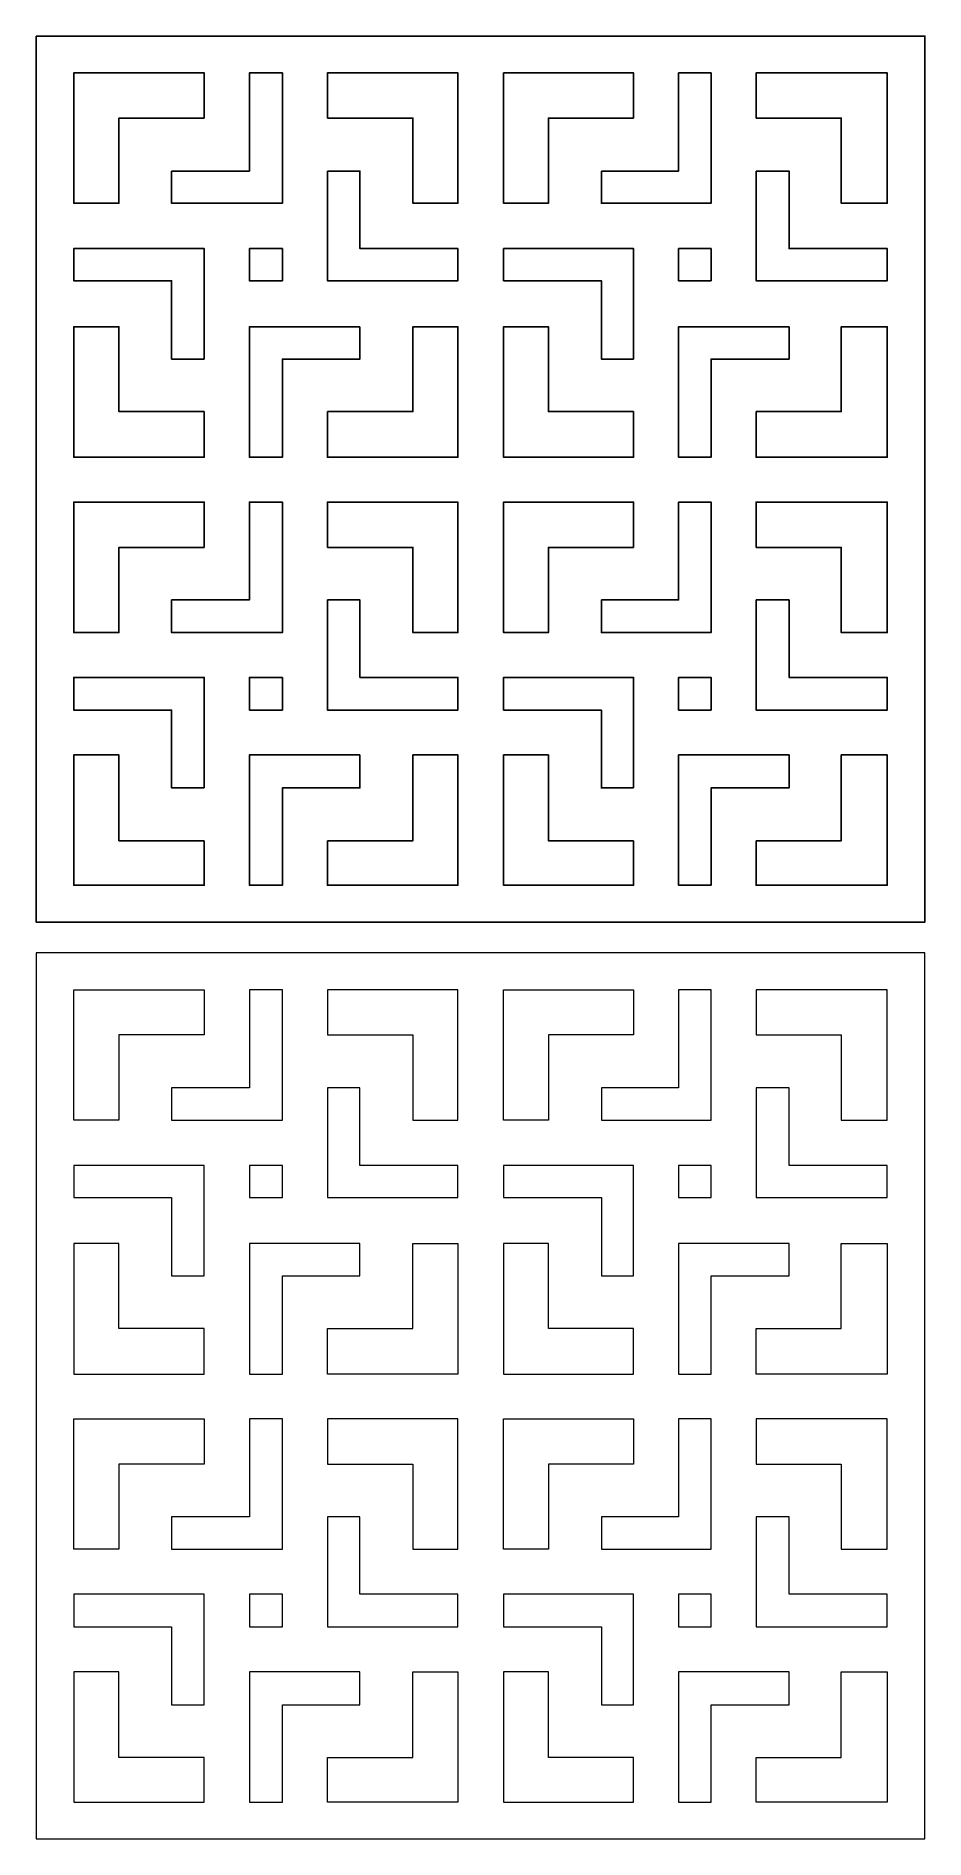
# Model space of a CAD drawing. Header units: centimetres. Extents: x -6.6 to 7.4, y -14.3 to 14.1.
import ezdxf

# ---------------------------------------------------------------- set-up
doc = ezdxf.new("R2010")
doc.units = ezdxf.units.CM
doc.header["$MEASUREMENT"] = 0
doc.layers.add('layer 1', color=7, linetype='Continuous')

msp = doc.modelspace()

# ---------------------------------------------------------------- linework, layer by layer
at = {"layer": 'layer 1', "color": 250}
for points, knots in [([(-6.5739, 14.0501), (-6.5739, 14.0501), (7.38263, 14.0501), (7.38263, 14.0501), (7.38263, 14.0501), (7.38263, 14.0501), (7.38263, 0.12972), (7.38263, 0.12972), (7.38263, 0.12972), (7.38263, 0.12972), (-6.5739, 0.12972), (-6.5739, 0.12972), (-6.5739, 0.12972), (-6.5739, 0.12972), (-6.5739, 14.0501), (-6.5739, 14.0501)], [0, 0, 0, 0, 0.2, 0.2, 0.2, 0.2, 0.4, 0.4, 0.4, 0.4, 0.6, 0.6, 0.6, 0.6, 1, 1, 1, 1]), ([(-3.93445, 12.76051), (-3.93445, 12.76051), (-3.93445, 13.47159), (-3.93445, 13.47159), (-3.93445, 13.47159), (-3.93445, 13.47159), (-5.98334, 13.47159), (-5.98334, 13.47159), (-5.98334, 13.47159), (-5.98334, 13.47159), (-5.98334, 11.4227), (-5.98334, 11.4227), (-5.98334, 11.4227), (-5.98334, 11.4227), (-5.27225, 11.4227), (-5.27225, 11.4227), (-5.27225, 11.4227), (-5.27225, 11.4227), (-5.27225, 12.76051), (-5.27225, 12.76051), (-5.27225, 12.76051), (-5.27225, 12.76051), (-3.93445, 12.76051), (-3.93445, 12.76051)], [0, 0, 0, 0, 0.14285714, 0.14285714, 0.14285714, 0.14285714, 0.28571429, 0.28571429, 0.28571429, 0.28571429, 0.42857143, 0.42857143, 0.42857143, 0.42857143, 0.57142857, 0.57142857, 0.57142857, 0.57142857, 0.71428571, 0.71428571, 0.71428571, 0.71428571, 1, 1, 1, 1]), ([(-4.44667, 11.9289), (-4.44667, 11.9289), (-3.22337, 11.9289), (-3.22337, 11.9289), (-3.22337, 11.9289), (-3.22337, 11.9289), (-3.22337, 13.47159), (-3.22337, 13.47159), (-3.22337, 13.47159), (-3.22337, 13.47159), (-2.70512, 13.47159), (-2.70512, 13.47159), (-2.70512, 13.47159), (-2.70512, 13.47159), (-2.70512, 11.4227), (-2.70512, 11.4227), (-2.70512, 11.4227), (-2.70512, 11.4227), (-4.44667, 11.4227), (-4.44667, 11.4227), (-4.44667, 11.4227), (-4.44667, 11.4227), (-4.44667, 11.9289), (-4.44667, 11.9289)], [0, 0, 0, 0, 0.14285714, 0.14285714, 0.14285714, 0.14285714, 0.28571429, 0.28571429, 0.28571429, 0.28571429, 0.42857143, 0.42857143, 0.42857143, 0.42857143, 0.57142857, 0.57142857, 0.57142857, 0.57142857, 0.71428571, 0.71428571, 0.71428571, 0.71428571, 1, 1, 1, 1]), ([(-2.00006, 12.76051), (-2.00006, 12.76051), (-2.00006, 13.47159), (-2.00006, 13.47159), (-2.00006, 13.47159), (-2.00006, 13.47159), (0.04882, 13.47159), (0.04882, 13.47159), (0.04882, 13.47159), (0.04882, 13.47159), (0.04882, 11.4227), (0.04882, 11.4227), (0.04882, 11.4227), (0.04882, 11.4227), (-0.65623, 11.4227), (-0.65623, 11.4227), (-0.65623, 11.4227), (-0.65623, 11.4227), (-0.65623, 12.76051), (-0.65623, 12.76051), (-0.65623, 12.76051), (-0.65623, 12.76051), (-2.00006, 12.76051), (-2.00006, 12.76051)], [0, 0, 0, 0, 0.14285714, 0.14285714, 0.14285714, 0.14285714, 0.28571429, 0.28571429, 0.28571429, 0.28571429, 0.42857143, 0.42857143, 0.42857143, 0.42857143, 0.57142857, 0.57142857, 0.57142857, 0.57142857, 0.71428571, 0.71428571, 0.71428571, 0.71428571, 1, 1, 1, 1]), ([(2.80879, 12.76051), (2.80879, 12.76051), (2.80879, 13.47159), (2.80879, 13.47159), (2.80879, 13.47159), (2.80879, 13.47159), (0.76593, 13.47159), (0.76593, 13.47159), (0.76593, 13.47159), (0.76593, 13.47159), (0.76593, 11.4227), (0.76593, 11.4227), (0.76593, 11.4227), (0.76593, 11.4227), (1.47099, 11.4227), (1.47099, 11.4227), (1.47099, 11.4227), (1.47099, 11.4227), (1.47099, 12.76051), (1.47099, 12.76051), (1.47099, 12.76051), (1.47099, 12.76051), (2.80879, 12.76051), (2.80879, 12.76051)], [0, 0, 0, 0, 0.14285714, 0.14285714, 0.14285714, 0.14285714, 0.28571429, 0.28571429, 0.28571429, 0.28571429, 0.42857143, 0.42857143, 0.42857143, 0.42857143, 0.57142857, 0.57142857, 0.57142857, 0.57142857, 0.71428571, 0.71428571, 0.71428571, 0.71428571, 1, 1, 1, 1]), ([(2.3026, 11.9289), (2.3026, 11.9289), (3.51385, 11.9289), (3.51385, 11.9289), (3.51385, 11.9289), (3.51385, 11.9289), (3.51385, 13.47159), (3.51385, 13.47159), (3.51385, 13.47159), (3.51385, 13.47159), (4.02607, 13.47159), (4.02607, 13.47159), (4.02607, 13.47159), (4.02607, 13.47159), (4.02607, 11.4227), (4.02607, 11.4227), (4.02607, 11.4227), (4.02607, 11.4227), (2.3026, 11.4227), (2.3026, 11.4227), (2.3026, 11.4227), (2.3026, 11.4227), (2.3026, 11.9289), (2.3026, 11.9289)], [0, 0, 0, 0, 0.14285714, 0.14285714, 0.14285714, 0.14285714, 0.28571429, 0.28571429, 0.28571429, 0.28571429, 0.42857143, 0.42857143, 0.42857143, 0.42857143, 0.57142857, 0.57142857, 0.57142857, 0.57142857, 0.71428571, 0.71428571, 0.71428571, 0.71428571, 1, 1, 1, 1]), ([(4.73113, 12.76051), (4.73113, 12.76051), (4.73113, 13.47159), (4.73113, 13.47159), (4.73113, 13.47159), (4.73113, 13.47159), (6.79207, 13.47159), (6.79207, 13.47159), (6.79207, 13.47159), (6.79207, 13.47159), (6.79207, 11.4227), (6.79207, 11.4227), (6.79207, 11.4227), (6.79207, 11.4227), (6.06893, 11.4227), (6.06893, 11.4227), (6.06893, 11.4227), (6.06893, 11.4227), (6.06893, 12.76051), (6.06893, 12.76051), (6.06893, 12.76051), (6.06893, 12.76051), (4.73113, 12.76051), (4.73113, 12.76051)], [0, 0, 0, 0, 0.14285714, 0.14285714, 0.14285714, 0.14285714, 0.28571429, 0.28571429, 0.28571429, 0.28571429, 0.42857143, 0.42857143, 0.42857143, 0.42857143, 0.57142857, 0.57142857, 0.57142857, 0.57142857, 0.71428571, 0.71428571, 0.71428571, 0.71428571, 1, 1, 1, 1]), ([(-2.00006, 11.9289), (-2.00006, 11.9289), (-1.48784, 11.9289), (-1.48784, 11.9289), (-1.48784, 11.9289), (-1.48784, 11.9289), (-1.48784, 10.71162), (-1.48784, 10.71162), (-1.48784, 10.71162), (-1.48784, 10.71162), (0.04882, 10.71162), (0.04882, 10.71162), (0.04882, 10.71162), (0.04882, 10.71162), (0.04882, 10.20542), (0.04882, 10.20542), (0.04882, 10.20542), (0.04882, 10.20542), (-2.00006, 10.20542), (-2.00006, 10.20542), (-2.00006, 10.20542), (-2.00006, 10.20542), (-2.00006, 11.9289), (-2.00006, 11.9289)], [0, 0, 0, 0, 0.14285714, 0.14285714, 0.14285714, 0.14285714, 0.28571429, 0.28571429, 0.28571429, 0.28571429, 0.42857143, 0.42857143, 0.42857143, 0.42857143, 0.57142857, 0.57142857, 0.57142857, 0.57142857, 0.71428571, 0.71428571, 0.71428571, 0.71428571, 1, 1, 1, 1]), ([(4.73113, 11.9289), (4.73113, 11.9289), (5.24938, 11.9289), (5.24938, 11.9289), (5.24938, 11.9289), (5.24938, 11.9289), (5.24938, 10.71162), (5.24938, 10.71162), (5.24938, 10.71162), (5.24938, 10.71162), (6.79207, 10.71162), (6.79207, 10.71162), (6.79207, 10.71162), (6.79207, 10.71162), (6.79207, 10.20542), (6.79207, 10.20542), (6.79207, 10.20542), (6.79207, 10.20542), (4.73113, 10.20542), (4.73113, 10.20542), (4.73113, 10.20542), (4.73113, 10.20542), (4.73113, 11.9289), (4.73113, 11.9289)], [0, 0, 0, 0, 0.14285714, 0.14285714, 0.14285714, 0.14285714, 0.28571429, 0.28571429, 0.28571429, 0.28571429, 0.42857143, 0.42857143, 0.42857143, 0.42857143, 0.57142857, 0.57142857, 0.57142857, 0.57142857, 0.71428571, 0.71428571, 0.71428571, 0.71428571, 1, 1, 1, 1]), ([(-3.93445, 8.97609), (-3.93445, 8.97609), (-4.44667, 8.97609), (-4.44667, 8.97609), (-4.44667, 8.97609), (-4.44667, 8.97609), (-4.44667, 10.20542), (-4.44667, 10.20542), (-4.44667, 10.20542), (-4.44667, 10.20542), (-5.98334, 10.20542), (-5.98334, 10.20542), (-5.98334, 10.20542), (-5.98334, 10.20542), (-5.98334, 10.71162), (-5.98334, 10.71162), (-5.98334, 10.71162), (-5.98334, 10.71162), (-3.93445, 10.71162), (-3.93445, 10.71162), (-3.93445, 10.71162), (-3.93445, 10.71162), (-3.93445, 8.97609), (-3.93445, 8.97609)], [0, 0, 0, 0, 0.14285714, 0.14285714, 0.14285714, 0.14285714, 0.28571429, 0.28571429, 0.28571429, 0.28571429, 0.42857143, 0.42857143, 0.42857143, 0.42857143, 0.57142857, 0.57142857, 0.57142857, 0.57142857, 0.71428571, 0.71428571, 0.71428571, 0.71428571, 1, 1, 1, 1]), ([(-2.70512, 10.20542), (-2.70512, 10.20542), (-3.22337, 10.20542), (-3.22337, 10.20542), (-3.22337, 10.20542), (-3.22337, 10.20542), (-3.22337, 10.71162), (-3.22337, 10.71162), (-3.22337, 10.71162), (-3.22337, 10.71162), (-2.70512, 10.71162), (-2.70512, 10.71162), (-2.70512, 10.71162), (-2.70512, 10.71162), (-2.70512, 10.20542), (-2.70512, 10.20542)], [0, 0, 0, 0, 0.2, 0.2, 0.2, 0.2, 0.4, 0.4, 0.4, 0.4, 0.6, 0.6, 0.6, 0.6, 1, 1, 1, 1]), ([(2.80879, 8.97609), (2.80879, 8.97609), (2.3026, 8.97609), (2.3026, 8.97609), (2.3026, 8.97609), (2.3026, 8.97609), (2.3026, 10.20542), (2.3026, 10.20542), (2.3026, 10.20542), (2.3026, 10.20542), (0.76593, 10.20542), (0.76593, 10.20542), (0.76593, 10.20542), (0.76593, 10.20542), (0.76593, 10.71162), (0.76593, 10.71162), (0.76593, 10.71162), (0.76593, 10.71162), (2.80879, 10.71162), (2.80879, 10.71162), (2.80879, 10.71162), (2.80879, 10.71162), (2.80879, 8.97609), (2.80879, 8.97609)], [0, 0, 0, 0, 0.14285714, 0.14285714, 0.14285714, 0.14285714, 0.28571429, 0.28571429, 0.28571429, 0.28571429, 0.42857143, 0.42857143, 0.42857143, 0.42857143, 0.57142857, 0.57142857, 0.57142857, 0.57142857, 0.71428571, 0.71428571, 0.71428571, 0.71428571, 1, 1, 1, 1]), ([(4.02607, 10.20542), (4.02607, 10.20542), (3.51385, 10.20542), (3.51385, 10.20542), (3.51385, 10.20542), (3.51385, 10.20542), (3.51385, 10.71162), (3.51385, 10.71162), (3.51385, 10.71162), (3.51385, 10.71162), (4.02607, 10.71162), (4.02607, 10.71162), (4.02607, 10.71162), (4.02607, 10.71162), (4.02607, 10.20542), (4.02607, 10.20542)], [0, 0, 0, 0, 0.2, 0.2, 0.2, 0.2, 0.4, 0.4, 0.4, 0.4, 0.6, 0.6, 0.6, 0.6, 1, 1, 1, 1]), ([(-3.93445, 8.15051), (-3.93445, 8.15051), (-3.93445, 7.4334), (-3.93445, 7.4334), (-3.93445, 7.4334), (-3.93445, 7.4334), (-5.98334, 7.4334), (-5.98334, 7.4334), (-5.98334, 7.4334), (-5.98334, 7.4334), (-5.98334, 9.48229), (-5.98334, 9.48229), (-5.98334, 9.48229), (-5.98334, 9.48229), (-5.27225, 9.48229), (-5.27225, 9.48229), (-5.27225, 9.48229), (-5.27225, 9.48229), (-5.27225, 8.15051), (-5.27225, 8.15051), (-5.27225, 8.15051), (-5.27225, 8.15051), (-3.93445, 8.15051), (-3.93445, 8.15051)], [0, 0, 0, 0, 0.14285714, 0.14285714, 0.14285714, 0.14285714, 0.28571429, 0.28571429, 0.28571429, 0.28571429, 0.42857143, 0.42857143, 0.42857143, 0.42857143, 0.57142857, 0.57142857, 0.57142857, 0.57142857, 0.71428571, 0.71428571, 0.71428571, 0.71428571, 1, 1, 1, 1]), ([(-1.48784, 9.48229), (-1.48784, 9.48229), (-1.48784, 8.97609), (-1.48784, 8.97609), (-1.48784, 8.97609), (-1.48784, 8.97609), (-2.70512, 8.97609), (-2.70512, 8.97609), (-2.70512, 8.97609), (-2.70512, 8.97609), (-2.70512, 7.4334), (-2.70512, 7.4334), (-2.70512, 7.4334), (-2.70512, 7.4334), (-3.22337, 7.4334), (-3.22337, 7.4334), (-3.22337, 7.4334), (-3.22337, 7.4334), (-3.22337, 9.48229), (-3.22337, 9.48229), (-3.22337, 9.48229), (-3.22337, 9.48229), (-1.48784, 9.48229), (-1.48784, 9.48229)], [0, 0, 0, 0, 0.14285714, 0.14285714, 0.14285714, 0.14285714, 0.28571429, 0.28571429, 0.28571429, 0.28571429, 0.42857143, 0.42857143, 0.42857143, 0.42857143, 0.57142857, 0.57142857, 0.57142857, 0.57142857, 0.71428571, 0.71428571, 0.71428571, 0.71428571, 1, 1, 1, 1]), ([(-2.00006, 8.15051), (-2.00006, 8.15051), (-2.00006, 7.4334), (-2.00006, 7.4334), (-2.00006, 7.4334), (-2.00006, 7.4334), (0.04882, 7.4334), (0.04882, 7.4334), (0.04882, 7.4334), (0.04882, 7.4334), (0.04882, 9.48229), (0.04882, 9.48229), (0.04882, 9.48229), (0.04882, 9.48229), (-0.65623, 9.48229), (-0.65623, 9.48229), (-0.65623, 9.48229), (-0.65623, 9.48229), (-0.65623, 8.15051), (-0.65623, 8.15051), (-0.65623, 8.15051), (-0.65623, 8.15051), (-2.00006, 8.15051), (-2.00006, 8.15051)], [0, 0, 0, 0, 0.14285714, 0.14285714, 0.14285714, 0.14285714, 0.28571429, 0.28571429, 0.28571429, 0.28571429, 0.42857143, 0.42857143, 0.42857143, 0.42857143, 0.57142857, 0.57142857, 0.57142857, 0.57142857, 0.71428571, 0.71428571, 0.71428571, 0.71428571, 1, 1, 1, 1]), ([(2.80879, 8.15051), (2.80879, 8.15051), (2.80879, 7.4334), (2.80879, 7.4334), (2.80879, 7.4334), (2.80879, 7.4334), (0.76593, 7.4334), (0.76593, 7.4334), (0.76593, 7.4334), (0.76593, 7.4334), (0.76593, 9.48229), (0.76593, 9.48229), (0.76593, 9.48229), (0.76593, 9.48229), (1.47099, 9.48229), (1.47099, 9.48229), (1.47099, 9.48229), (1.47099, 9.48229), (1.47099, 8.15051), (1.47099, 8.15051), (1.47099, 8.15051), (1.47099, 8.15051), (2.80879, 8.15051), (2.80879, 8.15051)], [0, 0, 0, 0, 0.14285714, 0.14285714, 0.14285714, 0.14285714, 0.28571429, 0.28571429, 0.28571429, 0.28571429, 0.42857143, 0.42857143, 0.42857143, 0.42857143, 0.57142857, 0.57142857, 0.57142857, 0.57142857, 0.71428571, 0.71428571, 0.71428571, 0.71428571, 1, 1, 1, 1]), ([(5.24938, 9.48229), (5.24938, 9.48229), (5.24938, 8.97609), (5.24938, 8.97609), (5.24938, 8.97609), (5.24938, 8.97609), (4.02607, 8.97609), (4.02607, 8.97609), (4.02607, 8.97609), (4.02607, 8.97609), (4.02607, 7.4334), (4.02607, 7.4334), (4.02607, 7.4334), (4.02607, 7.4334), (3.51385, 7.4334), (3.51385, 7.4334), (3.51385, 7.4334), (3.51385, 7.4334), (3.51385, 9.48229), (3.51385, 9.48229), (3.51385, 9.48229), (3.51385, 9.48229), (5.24938, 9.48229), (5.24938, 9.48229)], [0, 0, 0, 0, 0.14285714, 0.14285714, 0.14285714, 0.14285714, 0.28571429, 0.28571429, 0.28571429, 0.28571429, 0.42857143, 0.42857143, 0.42857143, 0.42857143, 0.57142857, 0.57142857, 0.57142857, 0.57142857, 0.71428571, 0.71428571, 0.71428571, 0.71428571, 1, 1, 1, 1]), ([(4.73113, 8.15051), (4.73113, 8.15051), (4.73113, 7.4334), (4.73113, 7.4334), (4.73113, 7.4334), (4.73113, 7.4334), (6.79207, 7.4334), (6.79207, 7.4334), (6.79207, 7.4334), (6.79207, 7.4334), (6.79207, 9.48229), (6.79207, 9.48229), (6.79207, 9.48229), (6.79207, 9.48229), (6.06893, 9.48229), (6.06893, 9.48229), (6.06893, 9.48229), (6.06893, 9.48229), (6.06893, 8.15051), (6.06893, 8.15051), (6.06893, 8.15051), (6.06893, 8.15051), (4.73113, 8.15051), (4.73113, 8.15051)], [0, 0, 0, 0, 0.14285714, 0.14285714, 0.14285714, 0.14285714, 0.28571429, 0.28571429, 0.28571429, 0.28571429, 0.42857143, 0.42857143, 0.42857143, 0.42857143, 0.57142857, 0.57142857, 0.57142857, 0.57142857, 0.71428571, 0.71428571, 0.71428571, 0.71428571, 1, 1, 1, 1]), ([(-3.93445, 6.01726), (-3.93445, 6.01726), (-3.93445, 6.72834), (-3.93445, 6.72834), (-3.93445, 6.72834), (-3.93445, 6.72834), (-5.98334, 6.72834), (-5.98334, 6.72834), (-5.98334, 6.72834), (-5.98334, 6.72834), (-5.98334, 4.67946), (-5.98334, 4.67946), (-5.98334, 4.67946), (-5.98334, 4.67946), (-5.27225, 4.67946), (-5.27225, 4.67946), (-5.27225, 4.67946), (-5.27225, 4.67946), (-5.27225, 6.01726), (-5.27225, 6.01726), (-5.27225, 6.01726), (-5.27225, 6.01726), (-3.93445, 6.01726), (-3.93445, 6.01726)], [0, 0, 0, 0, 0.14285714, 0.14285714, 0.14285714, 0.14285714, 0.28571429, 0.28571429, 0.28571429, 0.28571429, 0.42857143, 0.42857143, 0.42857143, 0.42857143, 0.57142857, 0.57142857, 0.57142857, 0.57142857, 0.71428571, 0.71428571, 0.71428571, 0.71428571, 1, 1, 1, 1]), ([(-4.44667, 5.19168), (-4.44667, 5.19168), (-3.22337, 5.19168), (-3.22337, 5.19168), (-3.22337, 5.19168), (-3.22337, 5.19168), (-3.22337, 6.72834), (-3.22337, 6.72834), (-3.22337, 6.72834), (-3.22337, 6.72834), (-2.70512, 6.72834), (-2.70512, 6.72834), (-2.70512, 6.72834), (-2.70512, 6.72834), (-2.70512, 4.67946), (-2.70512, 4.67946), (-2.70512, 4.67946), (-2.70512, 4.67946), (-4.44667, 4.67946), (-4.44667, 4.67946), (-4.44667, 4.67946), (-4.44667, 4.67946), (-4.44667, 5.19168), (-4.44667, 5.19168)], [0, 0, 0, 0, 0.14285714, 0.14285714, 0.14285714, 0.14285714, 0.28571429, 0.28571429, 0.28571429, 0.28571429, 0.42857143, 0.42857143, 0.42857143, 0.42857143, 0.57142857, 0.57142857, 0.57142857, 0.57142857, 0.71428571, 0.71428571, 0.71428571, 0.71428571, 1, 1, 1, 1]), ([(-2.00006, 6.01726), (-2.00006, 6.01726), (-2.00006, 6.72834), (-2.00006, 6.72834), (-2.00006, 6.72834), (-2.00006, 6.72834), (0.04882, 6.72834), (0.04882, 6.72834), (0.04882, 6.72834), (0.04882, 6.72834), (0.04882, 4.67946), (0.04882, 4.67946), (0.04882, 4.67946), (0.04882, 4.67946), (-0.65623, 4.67946), (-0.65623, 4.67946), (-0.65623, 4.67946), (-0.65623, 4.67946), (-0.65623, 6.01726), (-0.65623, 6.01726), (-0.65623, 6.01726), (-0.65623, 6.01726), (-2.00006, 6.01726), (-2.00006, 6.01726)], [0, 0, 0, 0, 0.14285714, 0.14285714, 0.14285714, 0.14285714, 0.28571429, 0.28571429, 0.28571429, 0.28571429, 0.42857143, 0.42857143, 0.42857143, 0.42857143, 0.57142857, 0.57142857, 0.57142857, 0.57142857, 0.71428571, 0.71428571, 0.71428571, 0.71428571, 1, 1, 1, 1]), ([(2.80879, 6.01726), (2.80879, 6.01726), (2.80879, 6.72834), (2.80879, 6.72834), (2.80879, 6.72834), (2.80879, 6.72834), (0.76593, 6.72834), (0.76593, 6.72834), (0.76593, 6.72834), (0.76593, 6.72834), (0.76593, 4.67946), (0.76593, 4.67946), (0.76593, 4.67946), (0.76593, 4.67946), (1.47099, 4.67946), (1.47099, 4.67946), (1.47099, 4.67946), (1.47099, 4.67946), (1.47099, 6.01726), (1.47099, 6.01726), (1.47099, 6.01726), (1.47099, 6.01726), (2.80879, 6.01726), (2.80879, 6.01726)], [0, 0, 0, 0, 0.14285714, 0.14285714, 0.14285714, 0.14285714, 0.28571429, 0.28571429, 0.28571429, 0.28571429, 0.42857143, 0.42857143, 0.42857143, 0.42857143, 0.57142857, 0.57142857, 0.57142857, 0.57142857, 0.71428571, 0.71428571, 0.71428571, 0.71428571, 1, 1, 1, 1]), ([(2.3026, 5.19168), (2.3026, 5.19168), (3.51385, 5.19168), (3.51385, 5.19168), (3.51385, 5.19168), (3.51385, 5.19168), (3.51385, 6.72834), (3.51385, 6.72834), (3.51385, 6.72834), (3.51385, 6.72834), (4.02607, 6.72834), (4.02607, 6.72834), (4.02607, 6.72834), (4.02607, 6.72834), (4.02607, 4.67946), (4.02607, 4.67946), (4.02607, 4.67946), (4.02607, 4.67946), (2.3026, 4.67946), (2.3026, 4.67946), (2.3026, 4.67946), (2.3026, 4.67946), (2.3026, 5.19168), (2.3026, 5.19168)], [0, 0, 0, 0, 0.14285714, 0.14285714, 0.14285714, 0.14285714, 0.28571429, 0.28571429, 0.28571429, 0.28571429, 0.42857143, 0.42857143, 0.42857143, 0.42857143, 0.57142857, 0.57142857, 0.57142857, 0.57142857, 0.71428571, 0.71428571, 0.71428571, 0.71428571, 1, 1, 1, 1]), ([(4.73113, 6.01726), (4.73113, 6.01726), (4.73113, 6.72834), (4.73113, 6.72834), (4.73113, 6.72834), (4.73113, 6.72834), (6.79207, 6.72834), (6.79207, 6.72834), (6.79207, 6.72834), (6.79207, 6.72834), (6.79207, 4.67946), (6.79207, 4.67946), (6.79207, 4.67946), (6.79207, 4.67946), (6.06893, 4.67946), (6.06893, 4.67946), (6.06893, 4.67946), (6.06893, 4.67946), (6.06893, 6.01726), (6.06893, 6.01726), (6.06893, 6.01726), (6.06893, 6.01726), (4.73113, 6.01726), (4.73113, 6.01726)], [0, 0, 0, 0, 0.14285714, 0.14285714, 0.14285714, 0.14285714, 0.28571429, 0.28571429, 0.28571429, 0.28571429, 0.42857143, 0.42857143, 0.42857143, 0.42857143, 0.57142857, 0.57142857, 0.57142857, 0.57142857, 0.71428571, 0.71428571, 0.71428571, 0.71428571, 1, 1, 1, 1]), ([(-2.00006, 5.19168), (-2.00006, 5.19168), (-1.48784, 5.19168), (-1.48784, 5.19168), (-1.48784, 5.19168), (-1.48784, 5.19168), (-1.48784, 3.9744), (-1.48784, 3.9744), (-1.48784, 3.9744), (-1.48784, 3.9744), (0.04882, 3.9744), (0.04882, 3.9744), (0.04882, 3.9744), (0.04882, 3.9744), (0.04882, 3.46218), (0.04882, 3.46218), (0.04882, 3.46218), (0.04882, 3.46218), (-2.00006, 3.46218), (-2.00006, 3.46218), (-2.00006, 3.46218), (-2.00006, 3.46218), (-2.00006, 5.19168), (-2.00006, 5.19168)], [0, 0, 0, 0, 0.14285714, 0.14285714, 0.14285714, 0.14285714, 0.28571429, 0.28571429, 0.28571429, 0.28571429, 0.42857143, 0.42857143, 0.42857143, 0.42857143, 0.57142857, 0.57142857, 0.57142857, 0.57142857, 0.71428571, 0.71428571, 0.71428571, 0.71428571, 1, 1, 1, 1]), ([(4.73113, 5.19168), (4.73113, 5.19168), (5.24938, 5.19168), (5.24938, 5.19168), (5.24938, 5.19168), (5.24938, 5.19168), (5.24938, 3.9744), (5.24938, 3.9744), (5.24938, 3.9744), (5.24938, 3.9744), (6.79207, 3.9744), (6.79207, 3.9744), (6.79207, 3.9744), (6.79207, 3.9744), (6.79207, 3.46218), (6.79207, 3.46218), (6.79207, 3.46218), (6.79207, 3.46218), (4.73113, 3.46218), (4.73113, 3.46218), (4.73113, 3.46218), (4.73113, 3.46218), (4.73113, 5.19168), (4.73113, 5.19168)], [0, 0, 0, 0, 0.14285714, 0.14285714, 0.14285714, 0.14285714, 0.28571429, 0.28571429, 0.28571429, 0.28571429, 0.42857143, 0.42857143, 0.42857143, 0.42857143, 0.57142857, 0.57142857, 0.57142857, 0.57142857, 0.71428571, 0.71428571, 0.71428571, 0.71428571, 1, 1, 1, 1]), ([(-3.93445, 2.23887), (-3.93445, 2.23887), (-4.44667, 2.23887), (-4.44667, 2.23887), (-4.44667, 2.23887), (-4.44667, 2.23887), (-4.44667, 3.46218), (-4.44667, 3.46218), (-4.44667, 3.46218), (-4.44667, 3.46218), (-5.98334, 3.46218), (-5.98334, 3.46218), (-5.98334, 3.46218), (-5.98334, 3.46218), (-5.98334, 3.9744), (-5.98334, 3.9744), (-5.98334, 3.9744), (-5.98334, 3.9744), (-3.93445, 3.9744), (-3.93445, 3.9744), (-3.93445, 3.9744), (-3.93445, 3.9744), (-3.93445, 2.23887), (-3.93445, 2.23887)], [0, 0, 0, 0, 0.14285714, 0.14285714, 0.14285714, 0.14285714, 0.28571429, 0.28571429, 0.28571429, 0.28571429, 0.42857143, 0.42857143, 0.42857143, 0.42857143, 0.57142857, 0.57142857, 0.57142857, 0.57142857, 0.71428571, 0.71428571, 0.71428571, 0.71428571, 1, 1, 1, 1]), ([(-2.70512, 3.46218), (-2.70512, 3.46218), (-3.22337, 3.46218), (-3.22337, 3.46218), (-3.22337, 3.46218), (-3.22337, 3.46218), (-3.22337, 3.9744), (-3.22337, 3.9744), (-3.22337, 3.9744), (-3.22337, 3.9744), (-2.70512, 3.9744), (-2.70512, 3.9744), (-2.70512, 3.9744), (-2.70512, 3.9744), (-2.70512, 3.46218), (-2.70512, 3.46218)], [0, 0, 0, 0, 0.2, 0.2, 0.2, 0.2, 0.4, 0.4, 0.4, 0.4, 0.6, 0.6, 0.6, 0.6, 1, 1, 1, 1]), ([(2.80879, 2.23887), (2.80879, 2.23887), (2.3026, 2.23887), (2.3026, 2.23887), (2.3026, 2.23887), (2.3026, 2.23887), (2.3026, 3.46218), (2.3026, 3.46218), (2.3026, 3.46218), (2.3026, 3.46218), (0.76593, 3.46218), (0.76593, 3.46218), (0.76593, 3.46218), (0.76593, 3.46218), (0.76593, 3.9744), (0.76593, 3.9744), (0.76593, 3.9744), (0.76593, 3.9744), (2.80879, 3.9744), (2.80879, 3.9744), (2.80879, 3.9744), (2.80879, 3.9744), (2.80879, 2.23887), (2.80879, 2.23887)], [0, 0, 0, 0, 0.14285714, 0.14285714, 0.14285714, 0.14285714, 0.28571429, 0.28571429, 0.28571429, 0.28571429, 0.42857143, 0.42857143, 0.42857143, 0.42857143, 0.57142857, 0.57142857, 0.57142857, 0.57142857, 0.71428571, 0.71428571, 0.71428571, 0.71428571, 1, 1, 1, 1]), ([(4.02607, 3.46218), (4.02607, 3.46218), (3.51385, 3.46218), (3.51385, 3.46218), (3.51385, 3.46218), (3.51385, 3.46218), (3.51385, 3.9744), (3.51385, 3.9744), (3.51385, 3.9744), (3.51385, 3.9744), (4.02607, 3.9744), (4.02607, 3.9744), (4.02607, 3.9744), (4.02607, 3.9744), (4.02607, 3.46218), (4.02607, 3.46218)], [0, 0, 0, 0, 0.2, 0.2, 0.2, 0.2, 0.4, 0.4, 0.4, 0.4, 0.6, 0.6, 0.6, 0.6, 1, 1, 1, 1]), ([(-3.93445, 1.40726), (-3.93445, 1.40726), (-3.93445, 0.70823), (-3.93445, 0.70823), (-3.93445, 0.70823), (-3.93445, 0.70823), (-5.98334, 0.70823), (-5.98334, 0.70823), (-5.98334, 0.70823), (-5.98334, 0.70823), (-5.98334, 2.75712), (-5.98334, 2.75712), (-5.98334, 2.75712), (-5.98334, 2.75712), (-5.27225, 2.75712), (-5.27225, 2.75712), (-5.27225, 2.75712), (-5.27225, 2.75712), (-5.27225, 1.40726), (-5.27225, 1.40726), (-5.27225, 1.40726), (-5.27225, 1.40726), (-3.93445, 1.40726), (-3.93445, 1.40726)], [0, 0, 0, 0, 0.14285714, 0.14285714, 0.14285714, 0.14285714, 0.28571429, 0.28571429, 0.28571429, 0.28571429, 0.42857143, 0.42857143, 0.42857143, 0.42857143, 0.57142857, 0.57142857, 0.57142857, 0.57142857, 0.71428571, 0.71428571, 0.71428571, 0.71428571, 1, 1, 1, 1]), ([(-1.48784, 2.75712), (-1.48784, 2.75712), (-1.48784, 2.23887), (-1.48784, 2.23887), (-1.48784, 2.23887), (-1.48784, 2.23887), (-2.70512, 2.23887), (-2.70512, 2.23887), (-2.70512, 2.23887), (-2.70512, 2.23887), (-2.70512, 0.70823), (-2.70512, 0.70823), (-2.70512, 0.70823), (-2.70512, 0.70823), (-3.22337, 0.70823), (-3.22337, 0.70823), (-3.22337, 0.70823), (-3.22337, 0.70823), (-3.22337, 2.75712), (-3.22337, 2.75712), (-3.22337, 2.75712), (-3.22337, 2.75712), (-1.48784, 2.75712), (-1.48784, 2.75712)], [0, 0, 0, 0, 0.14285714, 0.14285714, 0.14285714, 0.14285714, 0.28571429, 0.28571429, 0.28571429, 0.28571429, 0.42857143, 0.42857143, 0.42857143, 0.42857143, 0.57142857, 0.57142857, 0.57142857, 0.57142857, 0.71428571, 0.71428571, 0.71428571, 0.71428571, 1, 1, 1, 1]), ([(-2.00006, 1.40726), (-2.00006, 1.40726), (-2.00006, 0.70823), (-2.00006, 0.70823), (-2.00006, 0.70823), (-2.00006, 0.70823), (0.04882, 0.70823), (0.04882, 0.70823), (0.04882, 0.70823), (0.04882, 0.70823), (0.04882, 2.75712), (0.04882, 2.75712), (0.04882, 2.75712), (0.04882, 2.75712), (-0.65623, 2.75712), (-0.65623, 2.75712), (-0.65623, 2.75712), (-0.65623, 2.75712), (-0.65623, 1.40726), (-0.65623, 1.40726), (-0.65623, 1.40726), (-0.65623, 1.40726), (-2.00006, 1.40726), (-2.00006, 1.40726)], [0, 0, 0, 0, 0.14285714, 0.14285714, 0.14285714, 0.14285714, 0.28571429, 0.28571429, 0.28571429, 0.28571429, 0.42857143, 0.42857143, 0.42857143, 0.42857143, 0.57142857, 0.57142857, 0.57142857, 0.57142857, 0.71428571, 0.71428571, 0.71428571, 0.71428571, 1, 1, 1, 1]), ([(2.80879, 1.40726), (2.80879, 1.40726), (2.80879, 0.70823), (2.80879, 0.70823), (2.80879, 0.70823), (2.80879, 0.70823), (0.76593, 0.70823), (0.76593, 0.70823), (0.76593, 0.70823), (0.76593, 0.70823), (0.76593, 2.75712), (0.76593, 2.75712), (0.76593, 2.75712), (0.76593, 2.75712), (1.47099, 2.75712), (1.47099, 2.75712), (1.47099, 2.75712), (1.47099, 2.75712), (1.47099, 1.40726), (1.47099, 1.40726), (1.47099, 1.40726), (1.47099, 1.40726), (2.80879, 1.40726), (2.80879, 1.40726)], [0, 0, 0, 0, 0.14285714, 0.14285714, 0.14285714, 0.14285714, 0.28571429, 0.28571429, 0.28571429, 0.28571429, 0.42857143, 0.42857143, 0.42857143, 0.42857143, 0.57142857, 0.57142857, 0.57142857, 0.57142857, 0.71428571, 0.71428571, 0.71428571, 0.71428571, 1, 1, 1, 1]), ([(5.24938, 2.75712), (5.24938, 2.75712), (5.24938, 2.23887), (5.24938, 2.23887), (5.24938, 2.23887), (5.24938, 2.23887), (4.02607, 2.23887), (4.02607, 2.23887), (4.02607, 2.23887), (4.02607, 2.23887), (4.02607, 0.70823), (4.02607, 0.70823), (4.02607, 0.70823), (4.02607, 0.70823), (3.51385, 0.70823), (3.51385, 0.70823), (3.51385, 0.70823), (3.51385, 0.70823), (3.51385, 2.75712), (3.51385, 2.75712), (3.51385, 2.75712), (3.51385, 2.75712), (5.24938, 2.75712), (5.24938, 2.75712)], [0, 0, 0, 0, 0.14285714, 0.14285714, 0.14285714, 0.14285714, 0.28571429, 0.28571429, 0.28571429, 0.28571429, 0.42857143, 0.42857143, 0.42857143, 0.42857143, 0.57142857, 0.57142857, 0.57142857, 0.57142857, 0.71428571, 0.71428571, 0.71428571, 0.71428571, 1, 1, 1, 1]), ([(4.73113, 1.40726), (4.73113, 1.40726), (4.73113, 0.70823), (4.73113, 0.70823), (4.73113, 0.70823), (4.73113, 0.70823), (6.79207, 0.70823), (6.79207, 0.70823), (6.79207, 0.70823), (6.79207, 0.70823), (6.79207, 2.75712), (6.79207, 2.75712), (6.79207, 2.75712), (6.79207, 2.75712), (6.06893, 2.75712), (6.06893, 2.75712), (6.06893, 2.75712), (6.06893, 2.75712), (6.06893, 1.40726), (6.06893, 1.40726), (6.06893, 1.40726), (6.06893, 1.40726), (4.73113, 1.40726), (4.73113, 1.40726)], [0, 0, 0, 0, 0.14285714, 0.14285714, 0.14285714, 0.14285714, 0.28571429, 0.28571429, 0.28571429, 0.28571429, 0.42857143, 0.42857143, 0.42857143, 0.42857143, 0.57142857, 0.57142857, 0.57142857, 0.57142857, 0.71428571, 0.71428571, 0.71428571, 0.71428571, 1, 1, 1, 1])]:
    msp.add_open_spline(points, degree=3, knots=knots, dxfattribs=at)
at = {"layer": 'layer 1', "color": 242, "lineweight": 9}
for points, knots in [([(-6.5739, -0.35255), (-6.5739, -0.35255), (7.38263, -0.35255), (7.38263, -0.35255), (7.38263, -0.35255), (7.38263, -0.35255), (7.38263, -14.27292), (7.38263, -14.27292), (7.38263, -14.27292), (7.38263, -14.27292), (-6.5739, -14.27292), (-6.5739, -14.27292), (-6.5739, -14.27292), (-6.5739, -14.27292), (-6.5739, -0.35255), (-6.5739, -0.35255)], [0, 0, 0, 0, 0.2, 0.2, 0.2, 0.2, 0.4, 0.4, 0.4, 0.4, 0.6, 0.6, 0.6, 0.6, 1, 1, 1, 1]), ([(-3.93445, -1.64214), (-3.93445, -1.64214), (-3.93445, -0.93105), (-3.93445, -0.93105), (-3.93445, -0.93105), (-3.93445, -0.93105), (-5.98334, -0.93105), (-5.98334, -0.93105), (-5.98334, -0.93105), (-5.98334, -0.93105), (-5.98334, -2.97994), (-5.98334, -2.97994), (-5.98334, -2.97994), (-5.98334, -2.97994), (-5.27225, -2.97994), (-5.27225, -2.97994), (-5.27225, -2.97994), (-5.27225, -2.97994), (-5.27225, -1.64214), (-5.27225, -1.64214), (-5.27225, -1.64214), (-5.27225, -1.64214), (-3.93445, -1.64214), (-3.93445, -1.64214)], [0, 0, 0, 0, 0.14285714, 0.14285714, 0.14285714, 0.14285714, 0.28571429, 0.28571429, 0.28571429, 0.28571429, 0.42857143, 0.42857143, 0.42857143, 0.42857143, 0.57142857, 0.57142857, 0.57142857, 0.57142857, 0.71428571, 0.71428571, 0.71428571, 0.71428571, 1, 1, 1, 1]), ([(-4.44667, -2.47375), (-4.44667, -2.47375), (-3.22337, -2.47375), (-3.22337, -2.47375), (-3.22337, -2.47375), (-3.22337, -2.47375), (-3.22337, -0.93105), (-3.22337, -0.93105), (-3.22337, -0.93105), (-3.22337, -0.93105), (-2.70512, -0.93105), (-2.70512, -0.93105), (-2.70512, -0.93105), (-2.70512, -0.93105), (-2.70512, -2.97994), (-2.70512, -2.97994), (-2.70512, -2.97994), (-2.70512, -2.97994), (-4.44667, -2.97994), (-4.44667, -2.97994), (-4.44667, -2.97994), (-4.44667, -2.97994), (-4.44667, -2.47375), (-4.44667, -2.47375)], [0, 0, 0, 0, 0.14285714, 0.14285714, 0.14285714, 0.14285714, 0.28571429, 0.28571429, 0.28571429, 0.28571429, 0.42857143, 0.42857143, 0.42857143, 0.42857143, 0.57142857, 0.57142857, 0.57142857, 0.57142857, 0.71428571, 0.71428571, 0.71428571, 0.71428571, 1, 1, 1, 1]), ([(-2.00006, -1.64214), (-2.00006, -1.64214), (-2.00006, -0.93105), (-2.00006, -0.93105), (-2.00006, -0.93105), (-2.00006, -0.93105), (0.04882, -0.93105), (0.04882, -0.93105), (0.04882, -0.93105), (0.04882, -0.93105), (0.04882, -2.97994), (0.04882, -2.97994), (0.04882, -2.97994), (0.04882, -2.97994), (-0.65623, -2.97994), (-0.65623, -2.97994), (-0.65623, -2.97994), (-0.65623, -2.97994), (-0.65623, -1.64214), (-0.65623, -1.64214), (-0.65623, -1.64214), (-0.65623, -1.64214), (-2.00006, -1.64214), (-2.00006, -1.64214)], [0, 0, 0, 0, 0.14285714, 0.14285714, 0.14285714, 0.14285714, 0.28571429, 0.28571429, 0.28571429, 0.28571429, 0.42857143, 0.42857143, 0.42857143, 0.42857143, 0.57142857, 0.57142857, 0.57142857, 0.57142857, 0.71428571, 0.71428571, 0.71428571, 0.71428571, 1, 1, 1, 1]), ([(2.80879, -1.64214), (2.80879, -1.64214), (2.80879, -0.93105), (2.80879, -0.93105), (2.80879, -0.93105), (2.80879, -0.93105), (0.76593, -0.93105), (0.76593, -0.93105), (0.76593, -0.93105), (0.76593, -0.93105), (0.76593, -2.97994), (0.76593, -2.97994), (0.76593, -2.97994), (0.76593, -2.97994), (1.47099, -2.97994), (1.47099, -2.97994), (1.47099, -2.97994), (1.47099, -2.97994), (1.47099, -1.64214), (1.47099, -1.64214), (1.47099, -1.64214), (1.47099, -1.64214), (2.80879, -1.64214), (2.80879, -1.64214)], [0, 0, 0, 0, 0.14285714, 0.14285714, 0.14285714, 0.14285714, 0.28571429, 0.28571429, 0.28571429, 0.28571429, 0.42857143, 0.42857143, 0.42857143, 0.42857143, 0.57142857, 0.57142857, 0.57142857, 0.57142857, 0.71428571, 0.71428571, 0.71428571, 0.71428571, 1, 1, 1, 1]), ([(2.3026, -2.47375), (2.3026, -2.47375), (3.51385, -2.47375), (3.51385, -2.47375), (3.51385, -2.47375), (3.51385, -2.47375), (3.51385, -0.93105), (3.51385, -0.93105), (3.51385, -0.93105), (3.51385, -0.93105), (4.02607, -0.93105), (4.02607, -0.93105), (4.02607, -0.93105), (4.02607, -0.93105), (4.02607, -2.97994), (4.02607, -2.97994), (4.02607, -2.97994), (4.02607, -2.97994), (2.3026, -2.97994), (2.3026, -2.97994), (2.3026, -2.97994), (2.3026, -2.97994), (2.3026, -2.47375), (2.3026, -2.47375)], [0, 0, 0, 0, 0.14285714, 0.14285714, 0.14285714, 0.14285714, 0.28571429, 0.28571429, 0.28571429, 0.28571429, 0.42857143, 0.42857143, 0.42857143, 0.42857143, 0.57142857, 0.57142857, 0.57142857, 0.57142857, 0.71428571, 0.71428571, 0.71428571, 0.71428571, 1, 1, 1, 1]), ([(4.73113, -1.64214), (4.73113, -1.64214), (4.73113, -0.93105), (4.73113, -0.93105), (4.73113, -0.93105), (4.73113, -0.93105), (6.79207, -0.93105), (6.79207, -0.93105), (6.79207, -0.93105), (6.79207, -0.93105), (6.79207, -2.97994), (6.79207, -2.97994), (6.79207, -2.97994), (6.79207, -2.97994), (6.06893, -2.97994), (6.06893, -2.97994), (6.06893, -2.97994), (6.06893, -2.97994), (6.06893, -1.64214), (6.06893, -1.64214), (6.06893, -1.64214), (6.06893, -1.64214), (4.73113, -1.64214), (4.73113, -1.64214)], [0, 0, 0, 0, 0.14285714, 0.14285714, 0.14285714, 0.14285714, 0.28571429, 0.28571429, 0.28571429, 0.28571429, 0.42857143, 0.42857143, 0.42857143, 0.42857143, 0.57142857, 0.57142857, 0.57142857, 0.57142857, 0.71428571, 0.71428571, 0.71428571, 0.71428571, 1, 1, 1, 1]), ([(-2.00006, -2.47375), (-2.00006, -2.47375), (-1.48784, -2.47375), (-1.48784, -2.47375), (-1.48784, -2.47375), (-1.48784, -2.47375), (-1.48784, -3.69102), (-1.48784, -3.69102), (-1.48784, -3.69102), (-1.48784, -3.69102), (0.04882, -3.69102), (0.04882, -3.69102), (0.04882, -3.69102), (0.04882, -3.69102), (0.04882, -4.19722), (0.04882, -4.19722), (0.04882, -4.19722), (0.04882, -4.19722), (-2.00006, -4.19722), (-2.00006, -4.19722), (-2.00006, -4.19722), (-2.00006, -4.19722), (-2.00006, -2.47375), (-2.00006, -2.47375)], [0, 0, 0, 0, 0.14285714, 0.14285714, 0.14285714, 0.14285714, 0.28571429, 0.28571429, 0.28571429, 0.28571429, 0.42857143, 0.42857143, 0.42857143, 0.42857143, 0.57142857, 0.57142857, 0.57142857, 0.57142857, 0.71428571, 0.71428571, 0.71428571, 0.71428571, 1, 1, 1, 1]), ([(4.73113, -2.47375), (4.73113, -2.47375), (5.24938, -2.47375), (5.24938, -2.47375), (5.24938, -2.47375), (5.24938, -2.47375), (5.24938, -3.69102), (5.24938, -3.69102), (5.24938, -3.69102), (5.24938, -3.69102), (6.79207, -3.69102), (6.79207, -3.69102), (6.79207, -3.69102), (6.79207, -3.69102), (6.79207, -4.19722), (6.79207, -4.19722), (6.79207, -4.19722), (6.79207, -4.19722), (4.73113, -4.19722), (4.73113, -4.19722), (4.73113, -4.19722), (4.73113, -4.19722), (4.73113, -2.47375), (4.73113, -2.47375)], [0, 0, 0, 0, 0.14285714, 0.14285714, 0.14285714, 0.14285714, 0.28571429, 0.28571429, 0.28571429, 0.28571429, 0.42857143, 0.42857143, 0.42857143, 0.42857143, 0.57142857, 0.57142857, 0.57142857, 0.57142857, 0.71428571, 0.71428571, 0.71428571, 0.71428571, 1, 1, 1, 1]), ([(-3.93445, -5.42655), (-3.93445, -5.42655), (-4.44667, -5.42655), (-4.44667, -5.42655), (-4.44667, -5.42655), (-4.44667, -5.42655), (-4.44667, -4.19722), (-4.44667, -4.19722), (-4.44667, -4.19722), (-4.44667, -4.19722), (-5.98334, -4.19722), (-5.98334, -4.19722), (-5.98334, -4.19722), (-5.98334, -4.19722), (-5.98334, -3.69102), (-5.98334, -3.69102), (-5.98334, -3.69102), (-5.98334, -3.69102), (-3.93445, -3.69102), (-3.93445, -3.69102), (-3.93445, -3.69102), (-3.93445, -3.69102), (-3.93445, -5.42655), (-3.93445, -5.42655)], [0, 0, 0, 0, 0.14285714, 0.14285714, 0.14285714, 0.14285714, 0.28571429, 0.28571429, 0.28571429, 0.28571429, 0.42857143, 0.42857143, 0.42857143, 0.42857143, 0.57142857, 0.57142857, 0.57142857, 0.57142857, 0.71428571, 0.71428571, 0.71428571, 0.71428571, 1, 1, 1, 1]), ([(-2.70512, -4.19722), (-2.70512, -4.19722), (-3.22337, -4.19722), (-3.22337, -4.19722), (-3.22337, -4.19722), (-3.22337, -4.19722), (-3.22337, -3.69102), (-3.22337, -3.69102), (-3.22337, -3.69102), (-3.22337, -3.69102), (-2.70512, -3.69102), (-2.70512, -3.69102), (-2.70512, -3.69102), (-2.70512, -3.69102), (-2.70512, -4.19722), (-2.70512, -4.19722)], [0, 0, 0, 0, 0.2, 0.2, 0.2, 0.2, 0.4, 0.4, 0.4, 0.4, 0.6, 0.6, 0.6, 0.6, 1, 1, 1, 1]), ([(2.80879, -5.42655), (2.80879, -5.42655), (2.3026, -5.42655), (2.3026, -5.42655), (2.3026, -5.42655), (2.3026, -5.42655), (2.3026, -4.19722), (2.3026, -4.19722), (2.3026, -4.19722), (2.3026, -4.19722), (0.76593, -4.19722), (0.76593, -4.19722), (0.76593, -4.19722), (0.76593, -4.19722), (0.76593, -3.69102), (0.76593, -3.69102), (0.76593, -3.69102), (0.76593, -3.69102), (2.80879, -3.69102), (2.80879, -3.69102), (2.80879, -3.69102), (2.80879, -3.69102), (2.80879, -5.42655), (2.80879, -5.42655)], [0, 0, 0, 0, 0.14285714, 0.14285714, 0.14285714, 0.14285714, 0.28571429, 0.28571429, 0.28571429, 0.28571429, 0.42857143, 0.42857143, 0.42857143, 0.42857143, 0.57142857, 0.57142857, 0.57142857, 0.57142857, 0.71428571, 0.71428571, 0.71428571, 0.71428571, 1, 1, 1, 1]), ([(4.02607, -4.19722), (4.02607, -4.19722), (3.51385, -4.19722), (3.51385, -4.19722), (3.51385, -4.19722), (3.51385, -4.19722), (3.51385, -3.69102), (3.51385, -3.69102), (3.51385, -3.69102), (3.51385, -3.69102), (4.02607, -3.69102), (4.02607, -3.69102), (4.02607, -3.69102), (4.02607, -3.69102), (4.02607, -4.19722), (4.02607, -4.19722)], [0, 0, 0, 0, 0.2, 0.2, 0.2, 0.2, 0.4, 0.4, 0.4, 0.4, 0.6, 0.6, 0.6, 0.6, 1, 1, 1, 1]), ([(-3.93445, -6.25213), (-3.93445, -6.25213), (-3.93445, -6.96924), (-3.93445, -6.96924), (-3.93445, -6.96924), (-3.93445, -6.96924), (-5.98334, -6.96924), (-5.98334, -6.96924), (-5.98334, -6.96924), (-5.98334, -6.96924), (-5.98334, -4.92036), (-5.98334, -4.92036), (-5.98334, -4.92036), (-5.98334, -4.92036), (-5.27225, -4.92036), (-5.27225, -4.92036), (-5.27225, -4.92036), (-5.27225, -4.92036), (-5.27225, -6.25213), (-5.27225, -6.25213), (-5.27225, -6.25213), (-5.27225, -6.25213), (-3.93445, -6.25213), (-3.93445, -6.25213)], [0, 0, 0, 0, 0.14285714, 0.14285714, 0.14285714, 0.14285714, 0.28571429, 0.28571429, 0.28571429, 0.28571429, 0.42857143, 0.42857143, 0.42857143, 0.42857143, 0.57142857, 0.57142857, 0.57142857, 0.57142857, 0.71428571, 0.71428571, 0.71428571, 0.71428571, 1, 1, 1, 1]), ([(-1.48784, -4.92036), (-1.48784, -4.92036), (-1.48784, -5.42655), (-1.48784, -5.42655), (-1.48784, -5.42655), (-1.48784, -5.42655), (-2.70512, -5.42655), (-2.70512, -5.42655), (-2.70512, -5.42655), (-2.70512, -5.42655), (-2.70512, -6.96924), (-2.70512, -6.96924), (-2.70512, -6.96924), (-2.70512, -6.96924), (-3.22337, -6.96924), (-3.22337, -6.96924), (-3.22337, -6.96924), (-3.22337, -6.96924), (-3.22337, -4.92036), (-3.22337, -4.92036), (-3.22337, -4.92036), (-3.22337, -4.92036), (-1.48784, -4.92036), (-1.48784, -4.92036)], [0, 0, 0, 0, 0.14285714, 0.14285714, 0.14285714, 0.14285714, 0.28571429, 0.28571429, 0.28571429, 0.28571429, 0.42857143, 0.42857143, 0.42857143, 0.42857143, 0.57142857, 0.57142857, 0.57142857, 0.57142857, 0.71428571, 0.71428571, 0.71428571, 0.71428571, 1, 1, 1, 1]), ([(-2.00006, -6.25213), (-2.00006, -6.25213), (-2.00006, -6.96924), (-2.00006, -6.96924), (-2.00006, -6.96924), (-2.00006, -6.96924), (0.04882, -6.96924), (0.04882, -6.96924), (0.04882, -6.96924), (0.04882, -6.96924), (0.04882, -4.92036), (0.04882, -4.92036), (0.04882, -4.92036), (0.04882, -4.92036), (-0.65623, -4.92036), (-0.65623, -4.92036), (-0.65623, -4.92036), (-0.65623, -4.92036), (-0.65623, -6.25213), (-0.65623, -6.25213), (-0.65623, -6.25213), (-0.65623, -6.25213), (-2.00006, -6.25213), (-2.00006, -6.25213)], [0, 0, 0, 0, 0.14285714, 0.14285714, 0.14285714, 0.14285714, 0.28571429, 0.28571429, 0.28571429, 0.28571429, 0.42857143, 0.42857143, 0.42857143, 0.42857143, 0.57142857, 0.57142857, 0.57142857, 0.57142857, 0.71428571, 0.71428571, 0.71428571, 0.71428571, 1, 1, 1, 1]), ([(2.80879, -6.25213), (2.80879, -6.25213), (2.80879, -6.96924), (2.80879, -6.96924), (2.80879, -6.96924), (2.80879, -6.96924), (0.76593, -6.96924), (0.76593, -6.96924), (0.76593, -6.96924), (0.76593, -6.96924), (0.76593, -4.92036), (0.76593, -4.92036), (0.76593, -4.92036), (0.76593, -4.92036), (1.47099, -4.92036), (1.47099, -4.92036), (1.47099, -4.92036), (1.47099, -4.92036), (1.47099, -6.25213), (1.47099, -6.25213), (1.47099, -6.25213), (1.47099, -6.25213), (2.80879, -6.25213), (2.80879, -6.25213)], [0, 0, 0, 0, 0.14285714, 0.14285714, 0.14285714, 0.14285714, 0.28571429, 0.28571429, 0.28571429, 0.28571429, 0.42857143, 0.42857143, 0.42857143, 0.42857143, 0.57142857, 0.57142857, 0.57142857, 0.57142857, 0.71428571, 0.71428571, 0.71428571, 0.71428571, 1, 1, 1, 1]), ([(5.24938, -4.92036), (5.24938, -4.92036), (5.24938, -5.42655), (5.24938, -5.42655), (5.24938, -5.42655), (5.24938, -5.42655), (4.02607, -5.42655), (4.02607, -5.42655), (4.02607, -5.42655), (4.02607, -5.42655), (4.02607, -6.96924), (4.02607, -6.96924), (4.02607, -6.96924), (4.02607, -6.96924), (3.51385, -6.96924), (3.51385, -6.96924), (3.51385, -6.96924), (3.51385, -6.96924), (3.51385, -4.92036), (3.51385, -4.92036), (3.51385, -4.92036), (3.51385, -4.92036), (5.24938, -4.92036), (5.24938, -4.92036)], [0, 0, 0, 0, 0.14285714, 0.14285714, 0.14285714, 0.14285714, 0.28571429, 0.28571429, 0.28571429, 0.28571429, 0.42857143, 0.42857143, 0.42857143, 0.42857143, 0.57142857, 0.57142857, 0.57142857, 0.57142857, 0.71428571, 0.71428571, 0.71428571, 0.71428571, 1, 1, 1, 1]), ([(4.73113, -6.25213), (4.73113, -6.25213), (4.73113, -6.96924), (4.73113, -6.96924), (4.73113, -6.96924), (4.73113, -6.96924), (6.79207, -6.96924), (6.79207, -6.96924), (6.79207, -6.96924), (6.79207, -6.96924), (6.79207, -4.92036), (6.79207, -4.92036), (6.79207, -4.92036), (6.79207, -4.92036), (6.06893, -4.92036), (6.06893, -4.92036), (6.06893, -4.92036), (6.06893, -4.92036), (6.06893, -6.25213), (6.06893, -6.25213), (6.06893, -6.25213), (6.06893, -6.25213), (4.73113, -6.25213), (4.73113, -6.25213)], [0, 0, 0, 0, 0.14285714, 0.14285714, 0.14285714, 0.14285714, 0.28571429, 0.28571429, 0.28571429, 0.28571429, 0.42857143, 0.42857143, 0.42857143, 0.42857143, 0.57142857, 0.57142857, 0.57142857, 0.57142857, 0.71428571, 0.71428571, 0.71428571, 0.71428571, 1, 1, 1, 1]), ([(-3.93445, -8.38539), (-3.93445, -8.38539), (-3.93445, -7.6743), (-3.93445, -7.6743), (-3.93445, -7.6743), (-3.93445, -7.6743), (-5.98334, -7.6743), (-5.98334, -7.6743), (-5.98334, -7.6743), (-5.98334, -7.6743), (-5.98334, -9.72319), (-5.98334, -9.72319), (-5.98334, -9.72319), (-5.98334, -9.72319), (-5.27225, -9.72319), (-5.27225, -9.72319), (-5.27225, -9.72319), (-5.27225, -9.72319), (-5.27225, -8.38539), (-5.27225, -8.38539), (-5.27225, -8.38539), (-5.27225, -8.38539), (-3.93445, -8.38539), (-3.93445, -8.38539)], [0, 0, 0, 0, 0.14285714, 0.14285714, 0.14285714, 0.14285714, 0.28571429, 0.28571429, 0.28571429, 0.28571429, 0.42857143, 0.42857143, 0.42857143, 0.42857143, 0.57142857, 0.57142857, 0.57142857, 0.57142857, 0.71428571, 0.71428571, 0.71428571, 0.71428571, 1, 1, 1, 1]), ([(-4.44667, -9.21097), (-4.44667, -9.21097), (-3.22337, -9.21097), (-3.22337, -9.21097), (-3.22337, -9.21097), (-3.22337, -9.21097), (-3.22337, -7.6743), (-3.22337, -7.6743), (-3.22337, -7.6743), (-3.22337, -7.6743), (-2.70512, -7.6743), (-2.70512, -7.6743), (-2.70512, -7.6743), (-2.70512, -7.6743), (-2.70512, -9.72319), (-2.70512, -9.72319), (-2.70512, -9.72319), (-2.70512, -9.72319), (-4.44667, -9.72319), (-4.44667, -9.72319), (-4.44667, -9.72319), (-4.44667, -9.72319), (-4.44667, -9.21097), (-4.44667, -9.21097)], [0, 0, 0, 0, 0.14285714, 0.14285714, 0.14285714, 0.14285714, 0.28571429, 0.28571429, 0.28571429, 0.28571429, 0.42857143, 0.42857143, 0.42857143, 0.42857143, 0.57142857, 0.57142857, 0.57142857, 0.57142857, 0.71428571, 0.71428571, 0.71428571, 0.71428571, 1, 1, 1, 1]), ([(-2.00006, -8.38539), (-2.00006, -8.38539), (-2.00006, -7.6743), (-2.00006, -7.6743), (-2.00006, -7.6743), (-2.00006, -7.6743), (0.04882, -7.6743), (0.04882, -7.6743), (0.04882, -7.6743), (0.04882, -7.6743), (0.04882, -9.72319), (0.04882, -9.72319), (0.04882, -9.72319), (0.04882, -9.72319), (-0.65623, -9.72319), (-0.65623, -9.72319), (-0.65623, -9.72319), (-0.65623, -9.72319), (-0.65623, -8.38539), (-0.65623, -8.38539), (-0.65623, -8.38539), (-0.65623, -8.38539), (-2.00006, -8.38539), (-2.00006, -8.38539)], [0, 0, 0, 0, 0.14285714, 0.14285714, 0.14285714, 0.14285714, 0.28571429, 0.28571429, 0.28571429, 0.28571429, 0.42857143, 0.42857143, 0.42857143, 0.42857143, 0.57142857, 0.57142857, 0.57142857, 0.57142857, 0.71428571, 0.71428571, 0.71428571, 0.71428571, 1, 1, 1, 1]), ([(2.80879, -8.38539), (2.80879, -8.38539), (2.80879, -7.6743), (2.80879, -7.6743), (2.80879, -7.6743), (2.80879, -7.6743), (0.76593, -7.6743), (0.76593, -7.6743), (0.76593, -7.6743), (0.76593, -7.6743), (0.76593, -9.72319), (0.76593, -9.72319), (0.76593, -9.72319), (0.76593, -9.72319), (1.47099, -9.72319), (1.47099, -9.72319), (1.47099, -9.72319), (1.47099, -9.72319), (1.47099, -8.38539), (1.47099, -8.38539), (1.47099, -8.38539), (1.47099, -8.38539), (2.80879, -8.38539), (2.80879, -8.38539)], [0, 0, 0, 0, 0.14285714, 0.14285714, 0.14285714, 0.14285714, 0.28571429, 0.28571429, 0.28571429, 0.28571429, 0.42857143, 0.42857143, 0.42857143, 0.42857143, 0.57142857, 0.57142857, 0.57142857, 0.57142857, 0.71428571, 0.71428571, 0.71428571, 0.71428571, 1, 1, 1, 1]), ([(2.3026, -9.21097), (2.3026, -9.21097), (3.51385, -9.21097), (3.51385, -9.21097), (3.51385, -9.21097), (3.51385, -9.21097), (3.51385, -7.6743), (3.51385, -7.6743), (3.51385, -7.6743), (3.51385, -7.6743), (4.02607, -7.6743), (4.02607, -7.6743), (4.02607, -7.6743), (4.02607, -7.6743), (4.02607, -9.72319), (4.02607, -9.72319), (4.02607, -9.72319), (4.02607, -9.72319), (2.3026, -9.72319), (2.3026, -9.72319), (2.3026, -9.72319), (2.3026, -9.72319), (2.3026, -9.21097), (2.3026, -9.21097)], [0, 0, 0, 0, 0.14285714, 0.14285714, 0.14285714, 0.14285714, 0.28571429, 0.28571429, 0.28571429, 0.28571429, 0.42857143, 0.42857143, 0.42857143, 0.42857143, 0.57142857, 0.57142857, 0.57142857, 0.57142857, 0.71428571, 0.71428571, 0.71428571, 0.71428571, 1, 1, 1, 1]), ([(4.73113, -8.38539), (4.73113, -8.38539), (4.73113, -7.6743), (4.73113, -7.6743), (4.73113, -7.6743), (4.73113, -7.6743), (6.79207, -7.6743), (6.79207, -7.6743), (6.79207, -7.6743), (6.79207, -7.6743), (6.79207, -9.72319), (6.79207, -9.72319), (6.79207, -9.72319), (6.79207, -9.72319), (6.06893, -9.72319), (6.06893, -9.72319), (6.06893, -9.72319), (6.06893, -9.72319), (6.06893, -8.38539), (6.06893, -8.38539), (6.06893, -8.38539), (6.06893, -8.38539), (4.73113, -8.38539), (4.73113, -8.38539)], [0, 0, 0, 0, 0.14285714, 0.14285714, 0.14285714, 0.14285714, 0.28571429, 0.28571429, 0.28571429, 0.28571429, 0.42857143, 0.42857143, 0.42857143, 0.42857143, 0.57142857, 0.57142857, 0.57142857, 0.57142857, 0.71428571, 0.71428571, 0.71428571, 0.71428571, 1, 1, 1, 1]), ([(-2.00006, -9.21097), (-2.00006, -9.21097), (-1.48784, -9.21097), (-1.48784, -9.21097), (-1.48784, -9.21097), (-1.48784, -9.21097), (-1.48784, -10.42825), (-1.48784, -10.42825), (-1.48784, -10.42825), (-1.48784, -10.42825), (0.04882, -10.42825), (0.04882, -10.42825), (0.04882, -10.42825), (0.04882, -10.42825), (0.04882, -10.94047), (0.04882, -10.94047), (0.04882, -10.94047), (0.04882, -10.94047), (-2.00006, -10.94047), (-2.00006, -10.94047), (-2.00006, -10.94047), (-2.00006, -10.94047), (-2.00006, -9.21097), (-2.00006, -9.21097)], [0, 0, 0, 0, 0.14285714, 0.14285714, 0.14285714, 0.14285714, 0.28571429, 0.28571429, 0.28571429, 0.28571429, 0.42857143, 0.42857143, 0.42857143, 0.42857143, 0.57142857, 0.57142857, 0.57142857, 0.57142857, 0.71428571, 0.71428571, 0.71428571, 0.71428571, 1, 1, 1, 1]), ([(4.73113, -9.21097), (4.73113, -9.21097), (5.24938, -9.21097), (5.24938, -9.21097), (5.24938, -9.21097), (5.24938, -9.21097), (5.24938, -10.42825), (5.24938, -10.42825), (5.24938, -10.42825), (5.24938, -10.42825), (6.79207, -10.42825), (6.79207, -10.42825), (6.79207, -10.42825), (6.79207, -10.42825), (6.79207, -10.94047), (6.79207, -10.94047), (6.79207, -10.94047), (6.79207, -10.94047), (4.73113, -10.94047), (4.73113, -10.94047), (4.73113, -10.94047), (4.73113, -10.94047), (4.73113, -9.21097), (4.73113, -9.21097)], [0, 0, 0, 0, 0.14285714, 0.14285714, 0.14285714, 0.14285714, 0.28571429, 0.28571429, 0.28571429, 0.28571429, 0.42857143, 0.42857143, 0.42857143, 0.42857143, 0.57142857, 0.57142857, 0.57142857, 0.57142857, 0.71428571, 0.71428571, 0.71428571, 0.71428571, 1, 1, 1, 1]), ([(-3.93445, -12.16377), (-3.93445, -12.16377), (-4.44667, -12.16377), (-4.44667, -12.16377), (-4.44667, -12.16377), (-4.44667, -12.16377), (-4.44667, -10.94047), (-4.44667, -10.94047), (-4.44667, -10.94047), (-4.44667, -10.94047), (-5.98334, -10.94047), (-5.98334, -10.94047), (-5.98334, -10.94047), (-5.98334, -10.94047), (-5.98334, -10.42825), (-5.98334, -10.42825), (-5.98334, -10.42825), (-5.98334, -10.42825), (-3.93445, -10.42825), (-3.93445, -10.42825), (-3.93445, -10.42825), (-3.93445, -10.42825), (-3.93445, -12.16377), (-3.93445, -12.16377)], [0, 0, 0, 0, 0.14285714, 0.14285714, 0.14285714, 0.14285714, 0.28571429, 0.28571429, 0.28571429, 0.28571429, 0.42857143, 0.42857143, 0.42857143, 0.42857143, 0.57142857, 0.57142857, 0.57142857, 0.57142857, 0.71428571, 0.71428571, 0.71428571, 0.71428571, 1, 1, 1, 1]), ([(-2.70512, -10.94047), (-2.70512, -10.94047), (-3.22337, -10.94047), (-3.22337, -10.94047), (-3.22337, -10.94047), (-3.22337, -10.94047), (-3.22337, -10.42825), (-3.22337, -10.42825), (-3.22337, -10.42825), (-3.22337, -10.42825), (-2.70512, -10.42825), (-2.70512, -10.42825), (-2.70512, -10.42825), (-2.70512, -10.42825), (-2.70512, -10.94047), (-2.70512, -10.94047)], [0, 0, 0, 0, 0.2, 0.2, 0.2, 0.2, 0.4, 0.4, 0.4, 0.4, 0.6, 0.6, 0.6, 0.6, 1, 1, 1, 1]), ([(2.80879, -12.16377), (2.80879, -12.16377), (2.3026, -12.16377), (2.3026, -12.16377), (2.3026, -12.16377), (2.3026, -12.16377), (2.3026, -10.94047), (2.3026, -10.94047), (2.3026, -10.94047), (2.3026, -10.94047), (0.76593, -10.94047), (0.76593, -10.94047), (0.76593, -10.94047), (0.76593, -10.94047), (0.76593, -10.42825), (0.76593, -10.42825), (0.76593, -10.42825), (0.76593, -10.42825), (2.80879, -10.42825), (2.80879, -10.42825), (2.80879, -10.42825), (2.80879, -10.42825), (2.80879, -12.16377), (2.80879, -12.16377)], [0, 0, 0, 0, 0.14285714, 0.14285714, 0.14285714, 0.14285714, 0.28571429, 0.28571429, 0.28571429, 0.28571429, 0.42857143, 0.42857143, 0.42857143, 0.42857143, 0.57142857, 0.57142857, 0.57142857, 0.57142857, 0.71428571, 0.71428571, 0.71428571, 0.71428571, 1, 1, 1, 1]), ([(4.02607, -10.94047), (4.02607, -10.94047), (3.51385, -10.94047), (3.51385, -10.94047), (3.51385, -10.94047), (3.51385, -10.94047), (3.51385, -10.42825), (3.51385, -10.42825), (3.51385, -10.42825), (3.51385, -10.42825), (4.02607, -10.42825), (4.02607, -10.42825), (4.02607, -10.42825), (4.02607, -10.42825), (4.02607, -10.94047), (4.02607, -10.94047)], [0, 0, 0, 0, 0.2, 0.2, 0.2, 0.2, 0.4, 0.4, 0.4, 0.4, 0.6, 0.6, 0.6, 0.6, 1, 1, 1, 1]), ([(-3.93445, -12.99538), (-3.93445, -12.99538), (-3.93445, -13.69441), (-3.93445, -13.69441), (-3.93445, -13.69441), (-3.93445, -13.69441), (-5.98334, -13.69441), (-5.98334, -13.69441), (-5.98334, -13.69441), (-5.98334, -13.69441), (-5.98334, -11.64553), (-5.98334, -11.64553), (-5.98334, -11.64553), (-5.98334, -11.64553), (-5.27225, -11.64553), (-5.27225, -11.64553), (-5.27225, -11.64553), (-5.27225, -11.64553), (-5.27225, -12.99538), (-5.27225, -12.99538), (-5.27225, -12.99538), (-5.27225, -12.99538), (-3.93445, -12.99538), (-3.93445, -12.99538)], [0, 0, 0, 0, 0.14285714, 0.14285714, 0.14285714, 0.14285714, 0.28571429, 0.28571429, 0.28571429, 0.28571429, 0.42857143, 0.42857143, 0.42857143, 0.42857143, 0.57142857, 0.57142857, 0.57142857, 0.57142857, 0.71428571, 0.71428571, 0.71428571, 0.71428571, 1, 1, 1, 1]), ([(-1.48784, -11.64553), (-1.48784, -11.64553), (-1.48784, -12.16377), (-1.48784, -12.16377), (-1.48784, -12.16377), (-1.48784, -12.16377), (-2.70512, -12.16377), (-2.70512, -12.16377), (-2.70512, -12.16377), (-2.70512, -12.16377), (-2.70512, -13.69441), (-2.70512, -13.69441), (-2.70512, -13.69441), (-2.70512, -13.69441), (-3.22337, -13.69441), (-3.22337, -13.69441), (-3.22337, -13.69441), (-3.22337, -13.69441), (-3.22337, -11.64553), (-3.22337, -11.64553), (-3.22337, -11.64553), (-3.22337, -11.64553), (-1.48784, -11.64553), (-1.48784, -11.64553)], [0, 0, 0, 0, 0.14285714, 0.14285714, 0.14285714, 0.14285714, 0.28571429, 0.28571429, 0.28571429, 0.28571429, 0.42857143, 0.42857143, 0.42857143, 0.42857143, 0.57142857, 0.57142857, 0.57142857, 0.57142857, 0.71428571, 0.71428571, 0.71428571, 0.71428571, 1, 1, 1, 1]), ([(-2.00006, -12.99538), (-2.00006, -12.99538), (-2.00006, -13.69441), (-2.00006, -13.69441), (-2.00006, -13.69441), (-2.00006, -13.69441), (0.04882, -13.69441), (0.04882, -13.69441), (0.04882, -13.69441), (0.04882, -13.69441), (0.04882, -11.64553), (0.04882, -11.64553), (0.04882, -11.64553), (0.04882, -11.64553), (-0.65623, -11.64553), (-0.65623, -11.64553), (-0.65623, -11.64553), (-0.65623, -11.64553), (-0.65623, -12.99538), (-0.65623, -12.99538), (-0.65623, -12.99538), (-0.65623, -12.99538), (-2.00006, -12.99538), (-2.00006, -12.99538)], [0, 0, 0, 0, 0.14285714, 0.14285714, 0.14285714, 0.14285714, 0.28571429, 0.28571429, 0.28571429, 0.28571429, 0.42857143, 0.42857143, 0.42857143, 0.42857143, 0.57142857, 0.57142857, 0.57142857, 0.57142857, 0.71428571, 0.71428571, 0.71428571, 0.71428571, 1, 1, 1, 1]), ([(2.80879, -12.99538), (2.80879, -12.99538), (2.80879, -13.69441), (2.80879, -13.69441), (2.80879, -13.69441), (2.80879, -13.69441), (0.76593, -13.69441), (0.76593, -13.69441), (0.76593, -13.69441), (0.76593, -13.69441), (0.76593, -11.64553), (0.76593, -11.64553), (0.76593, -11.64553), (0.76593, -11.64553), (1.47099, -11.64553), (1.47099, -11.64553), (1.47099, -11.64553), (1.47099, -11.64553), (1.47099, -12.99538), (1.47099, -12.99538), (1.47099, -12.99538), (1.47099, -12.99538), (2.80879, -12.99538), (2.80879, -12.99538)], [0, 0, 0, 0, 0.14285714, 0.14285714, 0.14285714, 0.14285714, 0.28571429, 0.28571429, 0.28571429, 0.28571429, 0.42857143, 0.42857143, 0.42857143, 0.42857143, 0.57142857, 0.57142857, 0.57142857, 0.57142857, 0.71428571, 0.71428571, 0.71428571, 0.71428571, 1, 1, 1, 1]), ([(5.24938, -11.64553), (5.24938, -11.64553), (5.24938, -12.16377), (5.24938, -12.16377), (5.24938, -12.16377), (5.24938, -12.16377), (4.02607, -12.16377), (4.02607, -12.16377), (4.02607, -12.16377), (4.02607, -12.16377), (4.02607, -13.69441), (4.02607, -13.69441), (4.02607, -13.69441), (4.02607, -13.69441), (3.51385, -13.69441), (3.51385, -13.69441), (3.51385, -13.69441), (3.51385, -13.69441), (3.51385, -11.64553), (3.51385, -11.64553), (3.51385, -11.64553), (3.51385, -11.64553), (5.24938, -11.64553), (5.24938, -11.64553)], [0, 0, 0, 0, 0.14285714, 0.14285714, 0.14285714, 0.14285714, 0.28571429, 0.28571429, 0.28571429, 0.28571429, 0.42857143, 0.42857143, 0.42857143, 0.42857143, 0.57142857, 0.57142857, 0.57142857, 0.57142857, 0.71428571, 0.71428571, 0.71428571, 0.71428571, 1, 1, 1, 1]), ([(4.73113, -12.99538), (4.73113, -12.99538), (4.73113, -13.69441), (4.73113, -13.69441), (4.73113, -13.69441), (4.73113, -13.69441), (6.79207, -13.69441), (6.79207, -13.69441), (6.79207, -13.69441), (6.79207, -13.69441), (6.79207, -11.64553), (6.79207, -11.64553), (6.79207, -11.64553), (6.79207, -11.64553), (6.06893, -11.64553), (6.06893, -11.64553), (6.06893, -11.64553), (6.06893, -11.64553), (6.06893, -12.99538), (6.06893, -12.99538), (6.06893, -12.99538), (6.06893, -12.99538), (4.73113, -12.99538), (4.73113, -12.99538)], [0, 0, 0, 0, 0.14285714, 0.14285714, 0.14285714, 0.14285714, 0.28571429, 0.28571429, 0.28571429, 0.28571429, 0.42857143, 0.42857143, 0.42857143, 0.42857143, 0.57142857, 0.57142857, 0.57142857, 0.57142857, 0.71428571, 0.71428571, 0.71428571, 0.71428571, 1, 1, 1, 1])]:
    msp.add_open_spline(points, degree=3, knots=knots, dxfattribs=at)

doc.saveas('drawing.dxf')
